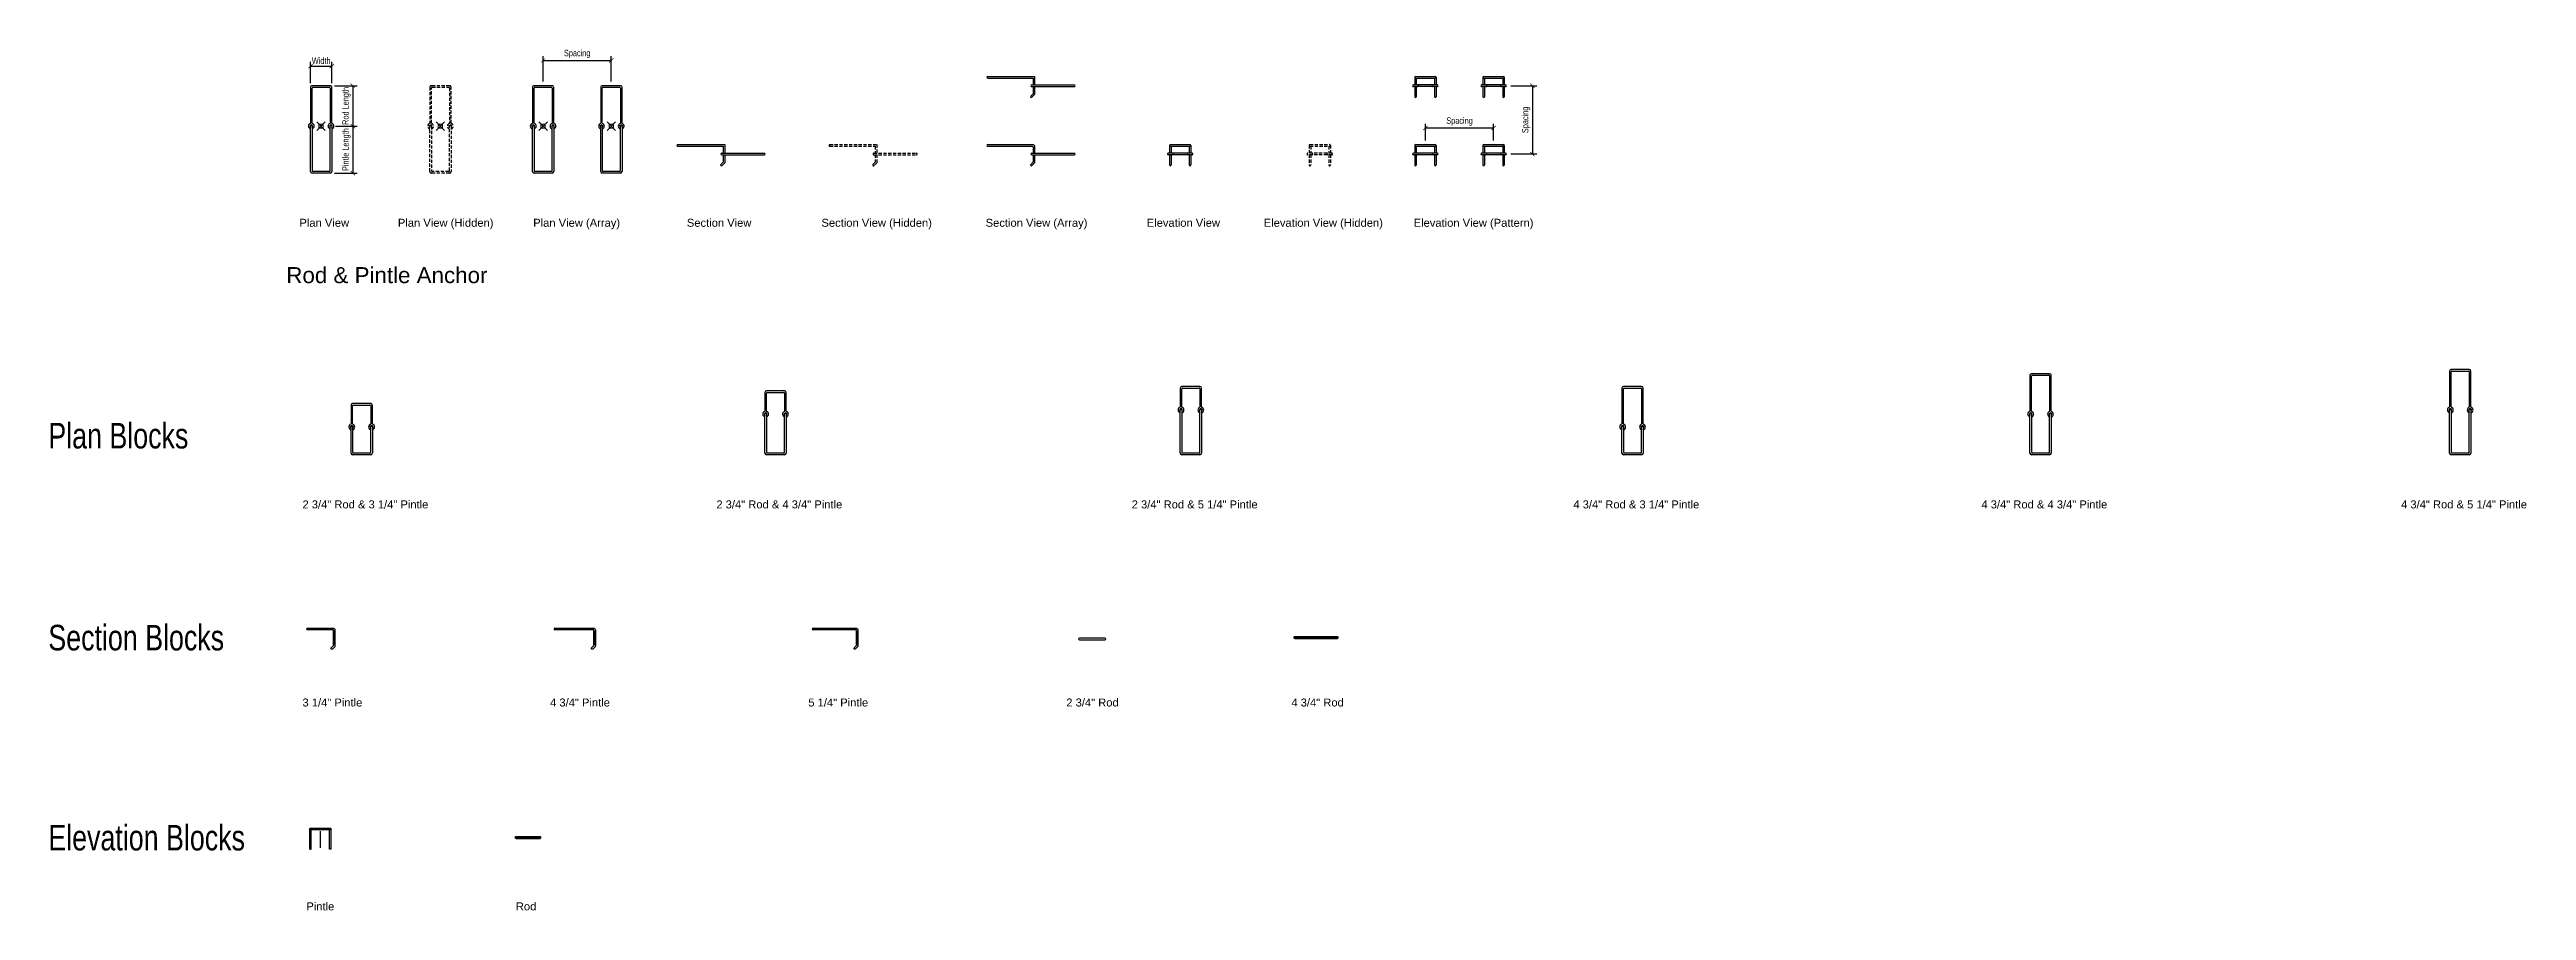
# Model space of a CAD drawing. Header units: inches. Extents: x -20 to 271, y -23 to 78.
import ezdxf
from ezdxf.enums import TextEntityAlignment as Align

# ---------------------------------------------------------------- set-up
doc = ezdxf.new("R2010")
doc.units = ezdxf.units.IN
doc.header["$LTSCALE"] = 48
doc.header["$MEASUREMENT"] = 0
doc.header["$PDMODE"] = 99
doc.header["$PDSIZE"] = 0.5
doc.linetypes.add('HIDDEN2', pattern=[0.1875, 0.125, -0.0625])
doc.layers.add('DIMLINE', color=211, linetype='Continuous', lineweight=18)
doc.layers.add('TITTXT', color=213, linetype='Continuous', lineweight=50)
doc.layers.add('FINE', color=70, linetype='Continuous')
doc.styles.add('Arch-Dim', font='arial.ttf', dxfattribs={"width": 0.75})
doc.styles.add('RomanS', font='romans.shx')
doc.dimstyles.new('Aec-Arch-I-96', dxfattribs={"dimscale": 96, "dimtxt": 0.09375, "dimasz": 0.0625, "dimexe": 0.0625, "dimexo": 0.0625, "dimgap": 0.03125, "dimtad": 1, "dimdec": 4, "dimzin": 3, "dimdsep": 46, "dimlunit": 4, "dimtxsty": 'Arch-Dim', "dimblk": 'ARCHTICK', "dimcen": 0.09375, "dimazin": 2, "dimtfac": 0.75, "dimtdec": 4, "dimtix": 1, "dimtmove": 2, "dimatfit": 2, "dimfxl": 1, "dimtolj": 1, "dimtzin": 0, "dimarcsym": 0})

msp = doc.modelspace()

# ---------------------------------------------------------------- texts
at = {"layer": 'DIMLINE', "style": 'Arch-Dim', "width": 0.75}
for s, p in [('Plan Blocks', (-20.04513, 31.45377)), ('Section Blocks', (-20.04513, 7.76489)), ('Elevation Blocks', (-20.04513, -15.70051))]:
    msp.add_text(s, height=3, dxfattribs=at).set_placement(p)

# ---------------------------------------------------------------- blocks, each defined once
blk = doc.blocks.new('Anno_Title_T2')
at = {"color": 0, "linetype": 'ByBlock', "lineweight": -2, "style": 'RomanS'}
blk.add_attdef('TITLE', (0, 0.5), '', height=1.25, dxfattribs=at)
blk.add_attdef('SCALE', text='', height=0.75, dxfattribs=at).set_placement((0, -0.5), align=Align.TOP_LEFT)
blk = doc.blocks.new('_ArchTick')
at = {"color": 0, "linetype": 'ByBlock', "const_width": 0.15}
blk.add_lwpolyline([(-0.5, -0.5), (0.5, 0.5)], dxfattribs=at)
blk = doc.blocks.new('*D16')
at = {"layer": 'Defpoints', "color": 0, "transparency": 16777216}
for p in [(13.01, 74.01), (13.11, 69.26), (15.66, 69.26)]:
    blk.add_point(p, dxfattribs=at)
at = {"layer": 'DIMLINE', "color": 8, "lineweight": -2, "transparency": 16777216}
for p, q in [((13.51, 74.01), (16.16, 74.01)), ((15.66, 74.01), (15.66, 69.26)), ((13.61, 69.26), (16.16, 69.26))]:
    blk.add_line(p, q, dxfattribs=at)
at = {"layer": 'DIMLINE', "color": 8, "lineweight": -2, "transparency": 16777216, "xscale": 0.5, "yscale": 0.5, "zscale": 0.5}
for p, rotation in [((15.66, 74.01), 90), ((15.66, 69.26), 270)]:
    blk.add_blockref('_ArchTick', p, dxfattribs=dict(at, rotation=rotation))
at = {"layer": 'DIMLINE', "color": 0, "transparency": 16777216, "insert": (14.92, 71.64), "char_height": 0.75, "attachment_point": 5, "rotation": 90, "style": 'Arch-Dim'}
blk.add_mtext('\\A1;Rod Length', dxfattribs=at)
blk = doc.blocks.new('_Open90')
at = {"color": 0, "linetype": 'ByBlock', "lineweight": -2}
for p, q in [((0, 0), (-1, 0)), ((-0.5, 0.5), (0, 0)), ((0, 0), (-0.5, -0.5))]:
    blk.add_line(p, q, dxfattribs=at)
blk = doc.blocks.new('*D17')
at = {"layer": 'Defpoints', "color": 0, "transparency": 16777216}
for p in [(13.11, 69.26), (13.01, 63.76), (15.66, 63.76)]:
    blk.add_point(p, dxfattribs=at)
at = {"layer": 'DIMLINE', "color": 8, "lineweight": -2, "transparency": 16777216}
for p, q in [((13.61, 69.26), (16.16, 69.26)), ((15.66, 69.26), (15.66, 63.76)), ((13.51, 63.76), (16.16, 63.76))]:
    blk.add_line(p, q, dxfattribs=at)
at = {"layer": 'DIMLINE', "color": 8, "lineweight": -2, "transparency": 16777216, "xscale": 0.5, "yscale": 0.5, "zscale": 0.5}
for p, rotation in [((15.66, 69.26), 90), ((15.66, 63.76), 270)]:
    blk.add_blockref('_ArchTick', p, dxfattribs=dict(at, rotation=rotation))
at = {"layer": 'DIMLINE', "color": 0, "transparency": 16777216, "insert": (14.92, 66.51), "char_height": 0.75, "attachment_point": 5, "rotation": 90, "style": 'Arch-Dim'}
blk.add_mtext('\\A1;Pintle Length', dxfattribs=at)
blk = doc.blocks.new('*D18')
at = {"layer": 'Defpoints', "color": 0, "transparency": 16777216}
for p in [(13.2, 76.31), (10.7, 73.82), (13.2, 73.82)]:
    blk.add_point(p, dxfattribs=at)
at = {"layer": 'DIMLINE', "color": 8, "lineweight": -2, "transparency": 16777216}
for p, q in [((10.7, 74.32), (10.7, 76.81)), ((10.7, 76.31), (13.2, 76.31)), ((13.2, 74.32), (13.2, 76.81))]:
    blk.add_line(p, q, dxfattribs=at)
at = {"layer": 'DIMLINE', "color": 8, "lineweight": -2, "transparency": 16777216, "xscale": 0.5, "yscale": 0.5, "zscale": 0.5, "rotation": 180}
blk.add_blockref('_ArchTick', (10.7, 76.31), dxfattribs=at)
at = {"layer": 'DIMLINE', "color": 8, "lineweight": -2, "transparency": 16777216, "xscale": 0.5, "yscale": 0.5, "zscale": 0.5}
blk.add_blockref('_ArchTick', (13.2, 76.31), dxfattribs=at)
at = {"layer": 'DIMLINE', "color": 0, "transparency": 16777216, "insert": (11.95, 76.94), "char_height": 0.75, "attachment_point": 5, "style": 'Arch-Dim'}
blk.add_mtext('\\A1;Width', dxfattribs=at)
blk = doc.blocks.new('*D19')
at = {"layer": 'Defpoints', "color": 0, "transparency": 16777216}
for p in [(45.97, 76.98), (37.97, 74.01), (45.97, 74.01)]:
    blk.add_point(p, dxfattribs=at)
at = {"layer": 'DIMLINE', "color": 8, "lineweight": -2, "transparency": 16777216}
for p, q in [((37.97, 74.51), (37.97, 77.48)), ((37.97, 76.98), (45.97, 76.98)), ((45.97, 74.51), (45.97, 77.48))]:
    blk.add_line(p, q, dxfattribs=at)
at = {"layer": 'DIMLINE', "color": 8, "lineweight": -2, "transparency": 16777216, "xscale": 0.5, "yscale": 0.5, "zscale": 0.5, "rotation": 180}
blk.add_blockref('_ArchTick', (37.97, 76.98), dxfattribs=at)
at = {"layer": 'DIMLINE', "color": 8, "lineweight": -2, "transparency": 16777216, "xscale": 0.5, "yscale": 0.5, "zscale": 0.5}
blk.add_blockref('_ArchTick', (45.97, 76.98), dxfattribs=at)
at = {"layer": 'DIMLINE', "color": 0, "transparency": 16777216, "insert": (41.97, 77.73), "char_height": 0.75, "attachment_point": 5, "style": 'Arch-Dim'}
blk.add_mtext('\\A1;Spacing', dxfattribs=at)
blk = doc.blocks.new('*D20')
at = {"layer": 'Defpoints', "color": 0, "transparency": 16777216}
for p in [(141.43, 67.09), (149.43, 69.05), (149.43, 67.09)]:
    blk.add_point(p, dxfattribs=at)
at = {"layer": 'DIMLINE', "color": 8, "lineweight": -2, "transparency": 16777216}
for p, q in [((141.43, 67.59), (141.43, 69.55)), ((141.43, 69.05), (149.43, 69.05)), ((149.43, 67.59), (149.43, 69.55))]:
    blk.add_line(p, q, dxfattribs=at)
at = {"layer": 'DIMLINE', "color": 8, "lineweight": -2, "transparency": 16777216, "xscale": 0.5, "yscale": 0.5, "zscale": 0.5, "rotation": 180}
blk.add_blockref('_ArchTick', (141.43, 69.05), dxfattribs=at)
at = {"layer": 'DIMLINE', "color": 8, "lineweight": -2, "transparency": 16777216, "xscale": 0.5, "yscale": 0.5, "zscale": 0.5}
blk.add_blockref('_ArchTick', (149.43, 69.05), dxfattribs=at)
at = {"layer": 'DIMLINE', "color": 0, "transparency": 16777216, "insert": (145.43, 69.8), "char_height": 0.75, "attachment_point": 5, "style": 'Arch-Dim'}
blk.add_mtext('\\A1;Spacing', dxfattribs=at)
blk = doc.blocks.new('*D21')
at = {"layer": 'Defpoints', "color": 0, "transparency": 16777216}
for p in [(150.93, 74), (150.93, 66), (153.98, 66)]:
    blk.add_point(p, dxfattribs=at)
at = {"layer": 'DIMLINE', "color": 8, "lineweight": -2, "transparency": 16777216}
for p, q in [((151.43, 74), (154.48, 74)), ((153.98, 74), (153.98, 66)), ((151.43, 66), (154.48, 66))]:
    blk.add_line(p, q, dxfattribs=at)
at = {"layer": 'DIMLINE', "color": 8, "lineweight": -2, "transparency": 16777216, "xscale": 0.5, "yscale": 0.5, "zscale": 0.5}
for p, rotation in [((153.98, 74), 90), ((153.98, 66), 270)]:
    blk.add_blockref('_ArchTick', p, dxfattribs=dict(at, rotation=rotation))
at = {"layer": 'DIMLINE', "color": 0, "transparency": 16777216, "insert": (153.24, 70), "char_height": 0.75, "attachment_point": 5, "rotation": 90, "style": 'Arch-Dim'}
blk.add_mtext('\\A1;Spacing', dxfattribs=at)
blk = doc.blocks.new('AecDtl_4.75Rod&3.25PintlePlan')
at = {"color": 0, "linetype": 'ByBlock', "lineweight": -2, "ltscale": 0.0625}
for p, q in [((-1.23, 4.56), (-1.23, 0.35)), ((1.08, 4.75), (-1.04, 4.75)), ((-1.04, 0.35), (-1.04, 4.47)), ((-0.95, 4.56), (0.99, 4.56)), ((1.08, 4.47), (1.08, 0.35)), ((1.27, 0.35), (1.27, 4.56)), ((-1.23, -3.06), (-1.23, 0)), ((-1.04, 0), (-1.04, -2.97)), ((1.08, -2.97), (1.08, 0)), ((1.27, 0), (1.27, -3.06)), ((1.08, -3.25), (-1.04, -3.25)), ((0.99, -3.06), (-0.95, -3.06))]:
    blk.add_line(p, q, dxfattribs=at)
for centre, radius, start, end in [((-1.04, 4.56), 0.188, 90, 180), ((-0.95, 4.47), 0.0938, 90, 180), ((0.99, 4.47), 0.0938, 0, 90), ((1.08, 4.56), 0.188, 360, 90), ((-1.14, 0), 0.344, 109.4712, 254.1734), ((-1.14, 0), 0.156, 306.8699, 233.1301), ((-1.26, 0.35), 0.0313, 289.4713, 0.0007), ((-1.14, 0), 0.0938, 0, 180), ((-1.01, 0.35), 0.0312, 179.9993, 250.5288), ((-1.14, 0), 0.344, 285.8266, 70.5288), ((1.18, 0), 0.344, 107.9808, 254.1733), ((1.18, 0), 0.156, 306.8699, 233.1301), ((1.05, 0.35), 0.0312, 289.4712, 0.0007), ((1.18, 0), 0.0938, 0, 180), ((1.3, 0.35), 0.0312, 179.9993, 250.5288), ((1.18, 0), 0.344, 285.8265, 70.5289), ((-1.04, -3.06), 0.188, 180, 270), ((-0.95, -2.97), 0.0938, 180, 270), ((0.99, -2.97), 0.0938, 270, 0), ((1.08, -3.06), 0.188, 270, 0)]:
    blk.add_arc(centre, radius, start, end, dxfattribs=at)
blk = doc.blocks.new('AecDtl_3.25PintleSection')
at = {"color": 0, "linetype": 'ByBlock', "lineweight": -2, "ltscale": 0.0625}
blk.add_lwpolyline([(-1.52, 0.19), (1.55, 0.19, -0.414214), (1.73, 0), (1.73, -1.89, -0.198912), (1.7, -1.98), (1.42, -2.26, -1), (1.29, -2.13), (1.53, -1.89, 0.198912), (1.55, -1.84), (1.55, -0.03, 0.414214), (1.52, 0), (-1.52, 0)], format="xyb", dxfattribs=at)
blk.add_arc((-1.52, 0.09), 0.0938, 90, 270, dxfattribs=at)
at = {"layer": 'Defpoints'}
blk.add_line((1.65, -0.07), (1.65, -1.77), dxfattribs=at)
blk = doc.blocks.new('AecDtl_RodElevation')
at = {"color": 0, "linetype": 'ByBlock', "lineweight": -2, "ltscale": 0.0625}
blk.add_lwpolyline([(-1.41, 0.19), (1.41, 0.19, -1), (1.41, 0), (-1.41, 0, -1)], format="xyb", close=True, dxfattribs=at)
for centre, start, end in [((-0.91, 0.09), 270, 90), ((0.91, 0.09), 90, 270)]:
    blk.add_arc(centre, 0.0938, start, end, dxfattribs=at)
at = {"layer": 'Defpoints'}
blk.add_lwpolyline([(-1.41, 0), (1.41, 0, 1), (1.41, 0.19), (-1.41, 0.19, 1)], format="xyb", close=True, dxfattribs=at)
blk = doc.blocks.new('AecDtl_2.75Rod&3.25PintlePlan')
at = {"color": 0, "linetype": 'ByBlock', "lineweight": -2, "ltscale": 0.0625}
for p, q in [((-1.23, 2.56), (-1.23, 0.35)), ((1.08, 2.75), (-1.04, 2.75)), ((-1.04, 0.35), (-1.04, 2.47)), ((-0.95, 2.56), (0.99, 2.56)), ((1.08, 2.47), (1.08, 0.35)), ((1.27, 0.35), (1.27, 2.56)), ((-1.23, -3.06), (-1.23, 0)), ((-1.04, 0), (-1.04, -2.97)), ((1.08, -2.97), (1.08, 0)), ((1.27, 0), (1.27, -3.06)), ((1.08, -3.25), (-1.04, -3.25)), ((0.99, -3.06), (-0.95, -3.06))]:
    blk.add_line(p, q, dxfattribs=at)
for centre, radius, start, end in [((-1.14, 0), 0.344, 109.4712, 254.1734), ((-1.14, 0), 0.156, 306.8699, 233.1301), ((-1.26, 0.35), 0.0313, 289.4713, 0.0007), ((-1.04, 2.56), 0.188, 90, 180), ((-1.14, 0), 0.0938, 0, 180), ((-0.95, 2.47), 0.0938, 90, 180), ((-1.01, 0.35), 0.0312, 179.9993, 250.5288), ((-1.14, 0), 0.344, 285.8266, 70.5288), ((1.18, 0), 0.344, 107.9808, 254.1733), ((0.99, 2.47), 0.0938, 0, 90), ((1.18, 0), 0.156, 306.8699, 233.1301), ((1.05, 0.35), 0.0312, 289.4712, 0.0007), ((1.08, 2.56), 0.188, 360, 90), ((1.18, 0), 0.0938, 0, 180), ((1.3, 0.35), 0.0312, 179.9993, 250.5288), ((1.18, 0), 0.344, 285.8265, 70.5289), ((-1.04, -3.06), 0.188, 180, 270), ((-0.95, -2.97), 0.0938, 180, 270), ((0.99, -2.97), 0.0938, 270, 0), ((1.08, -3.06), 0.188, 270, 0)]:
    blk.add_arc(centre, radius, start, end, dxfattribs=at)
blk = doc.blocks.new('AecDtl_2.75Rod&4.75PintlePlan')
at = {"color": 0, "linetype": 'ByBlock', "lineweight": -2, "ltscale": 0.0625}
for p, q in [((-1.23, 2.56), (-1.23, 0.35)), ((1.08, 2.75), (-1.04, 2.75)), ((-1.04, 0.35), (-1.04, 2.47)), ((-0.95, 2.56), (0.99, 2.56)), ((1.08, 2.47), (1.08, 0.35)), ((1.27, 0.35), (1.27, 2.56)), ((-1.23, -4.56), (-1.23, 0)), ((-1.04, 0), (-1.04, -4.47)), ((1.08, -4.47), (1.08, 0)), ((1.27, 0), (1.27, -4.56)), ((1.08, -4.75), (-1.04, -4.75)), ((0.99, -4.56), (-0.95, -4.56))]:
    blk.add_line(p, q, dxfattribs=at)
for centre, radius, start, end in [((-1.14, 0), 0.344, 109.4712, 254.1734), ((-1.14, 0), 0.156, 306.8699, 233.1301), ((-1.26, 0.35), 0.0313, 289.4713, 0.0007), ((-1.04, 2.56), 0.188, 90, 180), ((-1.14, 0), 0.0938, 0, 180), ((-0.95, 2.47), 0.0938, 90, 180), ((-1.01, 0.35), 0.0312, 179.9993, 250.5288), ((-1.14, 0), 0.344, 285.8266, 70.5288), ((1.18, 0), 0.344, 107.9808, 254.1733), ((0.99, 2.47), 0.0938, 0, 90), ((1.18, 0), 0.156, 306.8699, 233.1301), ((1.05, 0.35), 0.0312, 289.4712, 0.0007), ((1.08, 2.56), 0.188, 360, 90), ((1.18, 0), 0.0938, 0, 180), ((1.3, 0.35), 0.0312, 179.9993, 250.5288), ((1.18, 0), 0.344, 285.8265, 70.5289), ((-1.04, -4.56), 0.188, 180, 270), ((-0.95, -4.47), 0.0938, 180, 270), ((0.99, -4.47), 0.0938, 270, 0), ((1.08, -4.56), 0.188, 270, 0)]:
    blk.add_arc(centre, radius, start, end, dxfattribs=at)
blk = doc.blocks.new('AecDtl_4.75Rod&4.75PintlePlan')
at = {"color": 0, "linetype": 'ByBlock', "lineweight": -2, "ltscale": 0.0625}
for p, q in [((-1.23, 4.56), (-1.23, 0.35)), ((1.08, 4.75), (-1.04, 4.75)), ((-1.04, 0.35), (-1.04, 4.47)), ((-0.95, 4.56), (0.99, 4.56)), ((1.08, 4.47), (1.08, 0.35)), ((1.27, 0.35), (1.27, 4.56)), ((-1.23, -4.56), (-1.23, 0)), ((-1.04, 0), (-1.04, -4.47)), ((1.08, -4.47), (1.08, 0)), ((1.27, 0), (1.27, -4.56)), ((1.08, -4.75), (-1.04, -4.75)), ((0.99, -4.56), (-0.95, -4.56))]:
    blk.add_line(p, q, dxfattribs=at)
for centre, radius, start, end in [((-1.04, 4.56), 0.188, 90, 180), ((-0.95, 4.47), 0.0938, 90, 180), ((0.99, 4.47), 0.0938, 0, 90), ((1.08, 4.56), 0.188, 360, 90), ((-1.14, 0), 0.344, 109.4712, 254.1734), ((-1.14, 0), 0.156, 306.8699, 233.1301), ((-1.26, 0.35), 0.0313, 289.4713, 0.0007), ((-1.14, 0), 0.0938, 0, 180), ((-1.01, 0.35), 0.0312, 179.9993, 250.5288), ((-1.14, 0), 0.344, 285.8266, 70.5288), ((1.18, 0), 0.344, 107.9808, 254.1733), ((1.18, 0), 0.156, 306.8699, 233.1301), ((1.05, 0.35), 0.0312, 289.4712, 0.0007), ((1.18, 0), 0.0938, 0, 180), ((1.3, 0.35), 0.0312, 179.9993, 250.5288), ((1.18, 0), 0.344, 285.8265, 70.5289), ((-1.04, -4.56), 0.188, 180, 270), ((-0.95, -4.47), 0.0938, 180, 270), ((0.99, -4.47), 0.0938, 270, 0), ((1.08, -4.56), 0.188, 270, 0)]:
    blk.add_arc(centre, radius, start, end, dxfattribs=at)
blk = doc.blocks.new('AecDtl_4.75Rod&5.25PintlePlan')
at = {"color": 0, "linetype": 'ByBlock', "lineweight": -2, "ltscale": 0.0625}
for p, q in [((-1.23, 4.56), (-1.23, 0.35)), ((1.08, 4.75), (-1.04, 4.75)), ((-1.04, 0.35), (-1.04, 4.47)), ((-0.95, 4.56), (0.99, 4.56)), ((1.08, 4.47), (1.08, 0.35)), ((1.27, 0.35), (1.27, 4.56)), ((-1.23, -5.06), (-1.23, 0)), ((-1.04, 0), (-1.04, -4.97)), ((1.08, -4.97), (1.08, 0)), ((1.27, 0), (1.27, -5.06)), ((1.08, -5.25), (-1.04, -5.25)), ((0.99, -5.06), (-0.95, -5.06))]:
    blk.add_line(p, q, dxfattribs=at)
for centre, radius, start, end in [((-1.04, 4.56), 0.188, 90, 180), ((-0.95, 4.47), 0.0938, 90, 180), ((0.99, 4.47), 0.0938, 0, 90), ((1.08, 4.56), 0.188, 360, 90), ((-1.14, 0), 0.344, 109.4712, 254.1734), ((-1.14, 0), 0.156, 306.8699, 233.1301), ((-1.26, 0.35), 0.0313, 289.4713, 0.0007), ((-1.14, 0), 0.0938, 0, 180), ((-1.01, 0.35), 0.0312, 179.9993, 250.5288), ((-1.14, 0), 0.344, 285.8266, 70.5288), ((1.18, 0), 0.344, 107.9808, 254.1733), ((1.18, 0), 0.156, 306.8699, 233.1301), ((1.05, 0.35), 0.0312, 289.4712, 0.0007), ((1.18, 0), 0.0938, 0, 180), ((1.3, 0.35), 0.0312, 179.9993, 250.5288), ((1.18, 0), 0.344, 285.8265, 70.5289), ((-1.04, -5.06), 0.188, 180, 270), ((-0.95, -4.97), 0.0938, 180, 270), ((0.99, -4.97), 0.0938, 270, 0), ((1.08, -5.06), 0.188, 270, 0)]:
    blk.add_arc(centre, radius, start, end, dxfattribs=at)
blk = doc.blocks.new('AecDtl_4.75PintleSection')
at = {"color": 0, "linetype": 'ByBlock', "lineweight": -2, "ltscale": 0.0625}
blk.add_lwpolyline([(-2.27, 0.19), (2.3, 0.19, -0.414214), (2.48, 0), (2.48, -1.89, -0.198912), (2.45, -1.98), (2.17, -2.26, -1), (2.04, -2.13), (2.28, -1.89, 0.198912), (2.3, -1.84), (2.3, -0.03, 0.414214), (2.27, 0), (-2.27, 0)], format="xyb", dxfattribs=at)
blk.add_arc((-2.27, 0.09), 0.0938, 90, 270, dxfattribs=at)
at = {"layer": 'Defpoints'}
blk.add_line((2.39, -0.09), (2.39, -1.79), dxfattribs=at)
blk = doc.blocks.new('AecDtl_5.25PintleSection')
at = {"color": 0, "linetype": 'ByBlock', "lineweight": -2, "ltscale": 0.0625}
blk.add_lwpolyline([(-2.52, 0.19), (2.55, 0.19, -0.414214), (2.73, 0), (2.73, -1.89, -0.198912), (2.7, -1.98), (2.42, -2.26, -1), (2.29, -2.13), (2.53, -1.89, 0.198912), (2.55, -1.84), (2.55, -0.03, 0.414214), (2.52, 0), (-2.52, 0)], format="xyb", dxfattribs=at)
blk.add_arc((-2.52, 0.09), 0.0938, 90, 270, dxfattribs=at)
at = {"layer": 'Defpoints'}
blk.add_line((2.66, -0.11), (2.66, -1.8), dxfattribs=at)
blk = doc.blocks.new('AecDtl_PintleElevation')
at = {"color": 0, "linetype": 'ByBlock', "lineweight": -2, "ltscale": 0.0625}
blk.add_lwpolyline([(1.16, 0), (-1.16, 0, -1), (-1.16, 0.19), (1.16, 0.19, -1)], format="xyb", close=True, dxfattribs=at)
for points in [[(-1.25, 0.09), (-1.25, -1), (-1.25, -2.19, 1), (-1.06, -2.19), (-1.06, -1), (-1.06, 0)], [(1.25, 0.09), (1.25, -1), (1.25, -2.19, -1), (1.06, -2.19), (1.06, -1), (1.06, 0)]]:
    blk.add_lwpolyline(points, format="xyb", dxfattribs=at)
at = {"layer": 'Defpoints'}
blk.add_line((0, -0.14), (0, -2.12), dxfattribs=at)
blk = doc.blocks.new('AecDtl_2.75Rod&5.25PintlePlan')
at = {"color": 0, "linetype": 'ByBlock', "lineweight": -2, "ltscale": 0.0625}
for p, q in [((-1.23, 2.56), (-1.23, 0.35)), ((1.08, 2.75), (-1.04, 2.75)), ((-1.04, 0.35), (-1.04, 2.47)), ((-0.95, 2.56), (0.99, 2.56)), ((1.08, 2.47), (1.08, 0.35)), ((1.27, 0.35), (1.27, 2.56)), ((-1.23, -5.06), (-1.23, 0)), ((-1.04, 0), (-1.04, -4.97)), ((1.08, -4.97), (1.08, 0)), ((1.27, 0), (1.27, -5.06)), ((1.08, -5.25), (-1.04, -5.25)), ((0.99, -5.06), (-0.95, -5.06))]:
    blk.add_line(p, q, dxfattribs=at)
for centre, radius, start, end in [((-1.14, 0), 0.344, 109.4712, 254.1734), ((-1.14, 0), 0.156, 306.8699, 233.1301), ((-1.26, 0.35), 0.0313, 289.4713, 0.0007), ((-1.04, 2.56), 0.188, 90, 180), ((-1.14, 0), 0.0938, 0, 180), ((-0.95, 2.47), 0.0938, 90, 180), ((-1.01, 0.35), 0.0312, 179.9993, 250.5288), ((-1.14, 0), 0.344, 285.8266, 70.5288), ((1.18, 0), 0.344, 107.9808, 254.1733), ((0.99, 2.47), 0.0938, 0, 90), ((1.18, 0), 0.156, 306.8699, 233.1301), ((1.05, 0.35), 0.0312, 289.4712, 0.0007), ((1.08, 2.56), 0.188, 360, 90), ((1.18, 0), 0.0938, 0, 180), ((1.3, 0.35), 0.0312, 179.9993, 250.5288), ((1.18, 0), 0.344, 285.8265, 70.5289), ((-1.04, -5.06), 0.188, 180, 270), ((-0.95, -4.97), 0.0938, 180, 270), ((0.99, -4.97), 0.0938, 270, 0), ((1.08, -5.06), 0.188, 270, 0)]:
    blk.add_arc(centre, radius, start, end, dxfattribs=at)
blk = doc.blocks.new('AecDtl_4.75RodSection')
at = {"color": 0, "linetype": 'ByBlock', "lineweight": -2, "ltscale": 0.0625}
blk.add_lwpolyline([(4.84375, 0), (-0.15625, 0, -1), (-0.15625, 0.1875), (4.84375, 0.1875, -1)], format="xyb", close=True, dxfattribs=at)
at = {"layer": 'Defpoints'}
blk.add_lwpolyline([(-0.15625, 0), (4.84375, 0, 1), (4.84375, 0.1875), (-0.15625, 0.1875, 1)], format="xyb", close=True, dxfattribs=at)
blk = doc.blocks.new('AecDtl_2.75RodSection')
at = {"color": 0, "linetype": 'ByBlock', "lineweight": -2, "ltscale": 0.0625}
blk.add_lwpolyline([(-0.15625, 0), (2.84375, 0, 1), (2.84375, 0.1875), (-0.15625, 0.1875, 1)], format="xyb", close=True, dxfattribs=at)
at = {"layer": 'Defpoints'}
blk.add_lwpolyline([(-0.15625, 0), (2.84375, 0, 1), (2.84375, 0.1875), (-0.15625, 0.1875, 1)], format="xyb", close=True, dxfattribs=at)

# ---------------------------------------------------------------- dimensions: what is measured, and where the dimension line sits
at = {"layer": 'DIMLINE'}
for base, p1, p2, text, picture, middle in [((13.19935, 76.31224), (10.69935, 73.82414), (13.19935, 73.82414), 'Width', '*D18', (11.94935, 76.94338)), ((45.97366, 76.98491), (37.97366, 74.01164), (45.97366, 74.01164), 'Spacing', '*D19', (41.97366, 77.72655)), ((149.4279, 69.05494), (141.4279, 67.09395), (149.4279, 67.09395), 'Spacing', '*D20', (145.4279, 69.79659))]:
    dim = msp.add_linear_dim(base=base, p1=p1, p2=p2, text=text, dimstyle='Aec-Arch-I-96', override={"dimscale": 8, "dimclrd": 8, "dimclre": 8, "dimldrblk": 'Open90'}, dxfattribs=at)
    dim.commit()
    dim.dimension.update_dxf_attribs({"geometry": picture, "text_midpoint": middle})
for base, p1, p2, text, picture, middle in [((15.65597, 69.26164), (13.01185, 74.01164), (13.1056, 69.26164), 'Rod Length', '*D16', (14.92072, 71.63664)), ((153.98068, 66.0002), (150.9279, 74.0002), (150.9279, 66.0002), 'Spacing', '*D21', (153.23904, 70.0002)), ((15.65597, 63.76164), (13.1056, 69.26164), (13.01185, 63.76164), 'Pintle Length', '*D17', (14.92072, 66.51164))]:
    dim = msp.add_linear_dim(base=base, p1=p1, p2=p2, angle=90, text=text, dimstyle='Aec-Arch-I-96', override={"dimscale": 8, "dimclrd": 8, "dimclre": 8, "dimldrblk": 'Open90'}, dxfattribs=at)
    dim.commit()
    dim.dimension.update_dxf_attribs({"geometry": picture, "text_midpoint": middle})

# ---------------------------------------------------------------- linework, layer by layer
at = {"layer": 'DIMLINE'}
for p in [(11.93053, 69.26164), (25.91485, 69.26164), (37.97366, 69.26164), (45.97366, 69.26164)]:
    msp.add_point(p, dxfattribs=at)
at = {"layer": 'FINE'}
for p, q in [((10.69935, 73.82414), (10.69935, 69.61519)), ((13.01185, 74.01164), (10.88685, 74.01164)), ((10.88685, 69.61519), (10.88685, 73.73039)), ((10.9806, 73.82414), (12.9181, 73.82414)), ((13.01185, 73.73039), (13.01185, 69.6152)), ((13.19935, 69.61519), (13.19935, 73.82414)), ((36.72366, 73.82414), (36.72366, 69.61519)), ((39.03616, 74.01164), (36.91116, 74.01164)), ((36.91116, 69.61519), (36.91116, 73.73039)), ((37.00491, 73.82414), (38.94241, 73.82414)), ((39.03616, 73.73039), (39.03616, 69.6152)), ((39.22366, 69.61519), (39.22366, 73.82414)), ((44.72366, 73.82414), (44.72366, 69.61519)), ((47.03616, 74.01164), (44.91116, 74.01164)), ((44.91116, 69.61519), (44.91116, 73.73039)), ((45.00491, 73.82414), (46.94241, 73.82414)), ((47.03616, 73.73039), (47.03616, 69.6152)), ((47.22366, 69.61519), (47.22366, 73.82414)), ((10.69935, 63.94914), (10.69935, 69.26164)), ((10.88685, 69.26164), (10.88685, 64.04289)), ((13.01185, 64.04289), (13.01185, 69.26164)), ((13.19935, 69.26164), (13.19935, 63.94914)), ((36.72366, 63.94914), (36.72366, 69.26164)), ((36.91116, 69.26164), (36.91116, 64.04289)), ((39.03616, 64.04289), (39.03616, 69.26164)), ((39.22366, 69.26164), (39.22366, 63.94914)), ((44.72366, 63.94914), (44.72366, 69.26164)), ((44.91116, 69.26164), (44.91116, 64.04289)), ((47.03616, 64.04289), (47.03616, 69.26164)), ((47.22366, 69.26164), (47.22366, 63.94914)), ((12.9181, 63.94914), (10.9806, 63.94914)), ((38.94241, 63.94914), (37.00491, 63.94914)), ((46.94241, 63.94914), (45.00491, 63.94914)), ((13.01185, 63.76164), (10.88685, 63.76164)), ((39.03616, 63.76164), (36.91116, 63.76164)), ((47.03616, 63.76164), (44.91116, 63.76164))]:
    msp.add_line(p, q, dxfattribs=at)
at = {"layer": 'FINE', "linetype": 'HIDDEN2', "ltscale": 0.0625}
for p, q in [((24.68368, 73.82414), (24.68368, 69.61519)), ((26.99618, 74.01164), (24.87118, 74.01164)), ((24.87118, 69.61519), (24.87118, 73.73039)), ((24.96493, 73.82414), (26.90243, 73.82414)), ((26.99618, 73.73039), (26.99618, 69.6152)), ((27.18368, 69.61519), (27.18368, 73.82414)), ((24.68368, 63.94914), (24.68368, 69.26164)), ((24.87118, 69.26164), (24.87118, 64.04289)), ((26.99618, 64.04289), (26.99618, 69.26164)), ((27.18368, 69.26164), (27.18368, 63.94914)), ((26.90243, 63.94914), (24.96493, 63.94914)), ((26.99618, 63.76164), (24.87118, 63.76164))]:
    msp.add_line(p, q, dxfattribs=at)
at = {"layer": 'FINE'}
for points in [[(90.10844, 75.09395), (95.60844, 75.09395), (95.60844, 74.09395)], [(90.10844, 74.90645), (95.42094, 74.90645), (95.42094, 74.09395)], [(95.42094, 73.90645), (95.42094, 73.03903), (95.16114, 72.77923)], [(95.26469, 74.09395), (100.26469, 74.09395)], [(95.26469, 73.90645), (100.26469, 73.90645)], [(95.60844, 73.90645), (95.60844, 72.96137), (95.29372, 72.64665)], [(142.83415, 74.09395), (140.02165, 74.09395)], [(142.83415, 73.90645), (140.02165, 73.90645)], [(140.1779, 75.0002), (140.1779, 74.09395)], [(140.1779, 73.90645), (140.1779, 72.71294)], [(140.27165, 75.09395), (142.58415, 75.09395)], [(140.27165, 74.90645), (142.58415, 74.90645)], [(140.3654, 74.90645), (140.3654, 74.09395)], [(140.3654, 73.90645), (140.3654, 72.71294)], [(142.4904, 74.90645), (142.4904, 74.09395)], [(142.4904, 73.90645), (142.4904, 72.71294)], [(142.6779, 75.0002), (142.6779, 74.09395)], [(142.6779, 73.90645), (142.6779, 72.71294)], [(150.83415, 74.09395), (148.02165, 74.09395)], [(150.83415, 73.90645), (148.02165, 73.90645)], [(148.1779, 75.0002), (148.1779, 74.09395)], [(148.1779, 73.90645), (148.1779, 72.71294)], [(148.27165, 75.09395), (150.58415, 75.09395)], [(148.27165, 74.90645), (150.58415, 74.90645)], [(148.3654, 74.90645), (148.3654, 74.09395)], [(148.3654, 73.90645), (148.3654, 72.71294)], [(150.4904, 74.90645), (150.4904, 74.09395)], [(150.4904, 73.90645), (150.4904, 72.71294)], [(150.6779, 75.0002), (150.6779, 74.09395)], [(150.6779, 73.90645), (150.6779, 72.71294)], [(53.76448, 67.09395), (59.26448, 67.09395), (59.26448, 66.09395)], [(53.76448, 66.90645), (59.07698, 66.90645), (59.07698, 66.09395)], [(111.42581, 67.0002), (111.42581, 66.09395)], [(111.51956, 67.09395), (113.83206, 67.09395)], [(111.51956, 66.90645), (113.83206, 66.90645)], [(111.61331, 66.90645), (111.61331, 66.09395)], [(113.73831, 66.90645), (113.73831, 66.09395)], [(113.92581, 67.0002), (113.92581, 66.09395)], [(140.1779, 67.0002), (140.1779, 66.09395)], [(140.27165, 67.09395), (142.58415, 67.09395)], [(140.27165, 66.90645), (142.58415, 66.90645)], [(140.3654, 66.90645), (140.3654, 66.09395)], [(142.4904, 66.90645), (142.4904, 66.09395)], [(142.6779, 67.0002), (142.6779, 66.09395)], [(148.1779, 67.0002), (148.1779, 66.09395)], [(148.27165, 67.09395), (150.58415, 67.09395)], [(148.27165, 66.90645), (150.58415, 66.90645)], [(148.3654, 66.90645), (148.3654, 66.09395)], [(150.4904, 66.90645), (150.4904, 66.09395)], [(150.6779, 67.0002), (150.6779, 66.09395)], [(59.07698, 65.90645), (59.07698, 65.03903), (58.81718, 64.77923)], [(58.92073, 66.09395), (63.92073, 66.09395)], [(58.92073, 65.90645), (63.92073, 65.90645)], [(59.26448, 65.90645), (59.26448, 64.96137), (58.94976, 64.64665)], [(95.26469, 66.09395), (100.26469, 66.09395)], [(95.26469, 65.90645), (100.26469, 65.90645)], [(114.08206, 66.09395), (111.26956, 66.09395)], [(114.08206, 65.90645), (111.26956, 65.90645)], [(111.42581, 65.90645), (111.42581, 64.71294)], [(111.61331, 65.90645), (111.61331, 64.71294)], [(113.73831, 65.90645), (113.73831, 64.71294)], [(113.92581, 65.90645), (113.92581, 64.71294)], [(142.83415, 66.09395), (140.02165, 66.09395)], [(142.83415, 65.90645), (140.02165, 65.90645)], [(140.1779, 65.90645), (140.1779, 64.71294)], [(140.3654, 65.90645), (140.3654, 64.71294)], [(142.4904, 65.90645), (142.4904, 64.71294)], [(142.6779, 65.90645), (142.6779, 64.71294)], [(150.83415, 66.09395), (148.02165, 66.09395)], [(150.83415, 65.90645), (148.02165, 65.90645)], [(148.1779, 65.90645), (148.1779, 64.71294)], [(148.3654, 65.90645), (148.3654, 64.71294)], [(150.4904, 65.90645), (150.4904, 64.71294)], [(150.6779, 65.90645), (150.6779, 64.71294)]]:
    msp.add_lwpolyline(points, dxfattribs=at)
at = {"layer": 'FINE', "linetype": 'HIDDEN2', "ltscale": 0.0625}
for points in [[(71.5968, 67.09395), (77.0968, 67.09395), (77.0968, 66.09395)], [(71.5968, 66.90645), (76.9093, 66.90645), (76.9093, 66.09395)], [(127.79561, 67.0002), (127.79561, 66.09395)], [(127.88936, 67.09395), (130.20186, 67.09395)], [(127.88936, 66.90645), (130.20186, 66.90645)], [(127.98311, 66.90645), (127.98311, 66.09395)], [(130.10811, 66.90645), (130.10811, 66.09395)], [(130.29561, 67.0002), (130.29561, 66.09395)], [(76.9093, 65.90645), (76.9093, 65.03903), (76.6495, 64.77923)], [(76.75305, 66.09395), (81.75305, 66.09395)], [(76.75305, 65.90645), (81.75305, 65.90645)], [(77.0968, 65.90645), (77.0968, 64.96137), (76.78208, 64.64665)], [(130.45186, 66.09395), (127.63936, 66.09395)], [(130.45186, 65.90645), (127.63936, 65.90645)], [(127.79561, 65.90645), (127.79561, 64.71294)], [(127.98311, 65.90645), (127.98311, 64.71294)], [(130.10811, 65.90645), (130.10811, 64.71294)], [(130.29561, 65.90645), (130.29561, 64.71294)]]:
    msp.add_lwpolyline(points, dxfattribs=at)
at = {"layer": 'FINE'}
for points in [[(90.10844, 67.09395), (95.42094, 67.09395, -0.414213562), (95.60844, 66.90645), (95.60844, 66.09395)], [(90.10844, 66.90645), (95.32719, 66.90645, -0.414213562), (95.42094, 66.8127), (95.42094, 66.09395)], [(95.42094, 65.90645), (95.42094, 65.07786, -0.198912367), (95.39348, 65.01157), (95.16114, 64.77923)], [(95.60844, 65.90645), (95.60844, 65.03903, -0.198912367), (95.55352, 64.90645), (95.29372, 64.64665)]]:
    msp.add_lwpolyline(points, format="xyb", dxfattribs=at)
for centre, radius, start, end in [((10.88685, 73.82414), 0.1875, 90, 180.0000016), ((10.9806, 73.73039), 0.09375, 90, 179.9999983), ((12.9181, 73.73039), 0.09375, 0, 90), ((13.01185, 73.82414), 0.1875, 359.9999984, 90), ((36.91116, 73.82414), 0.1875, 90, 180.0000016), ((37.00491, 73.73039), 0.09375, 90, 179.9999983), ((38.94241, 73.73039), 0.09375, 0, 90), ((39.03616, 73.82414), 0.1875, 359.9999984, 90), ((44.91116, 73.82414), 0.1875, 90, 180.0000016), ((45.00491, 73.73039), 0.09375, 90, 179.9999983), ((46.94241, 73.73039), 0.09375, 0, 90), ((47.03616, 73.82414), 0.1875, 359.9999984, 90), ((90.10844, 75.0002), 0.09375, 90, 270), ((95.22743, 72.71294), 0.09375, 135, 315), ((95.26469, 74.0002), 0.09375, 90, 270), ((100.26469, 74.0002), 0.09375, 270, 90), ((140.02165, 74.0002), 0.09375, 90, 270), ((140.27165, 75.0002), 0.09375, 90, 270), ((140.27165, 72.71294), 0.09375, 180, 0), ((140.52165, 74.0002), 0.09375, 270, 90), ((142.33415, 74.0002), 0.09375, 90, 270), ((142.58415, 72.71294), 0.09375, 180, 0), ((142.58415, 75.0002), 0.09375, 270, 90), ((142.83415, 74.0002), 0.09375, 270, 90), ((148.02165, 74.0002), 0.09375, 90, 270), ((148.27165, 75.0002), 0.09375, 90, 270), ((148.27165, 72.71294), 0.09375, 180, 0), ((148.52165, 74.0002), 0.09375, 270, 90), ((150.33415, 74.0002), 0.09375, 90, 270), ((150.58415, 72.71294), 0.09375, 180, 0), ((150.58415, 75.0002), 0.09375, 270, 90), ((150.83415, 74.0002), 0.09375, 270, 90), ((10.7931, 69.26164), 0.34375, 109.4712025, 254.1733681), ((10.7931, 69.26164), 0.15625, 306.8698976, 233.1301024), ((10.6681, 69.61519), 0.03125, 289.4712865, 0.000714), ((10.7931, 69.26164), 0.09375, 0, 180), ((10.9181, 69.61519), 0.03125, 179.999286, 250.5288249), ((10.7931, 69.26164), 0.34375, 285.8266083, 70.5288115), ((13.1056, 69.26164), 0.34375, 107.9807845, 254.1732608), ((13.1056, 69.26164), 0.15625, 306.8698976, 233.1301024), ((12.9806, 69.61519), 0.03125, 289.4711751, 0.000714), ((13.1056, 69.26164), 0.09375, 0, 180), ((13.2306, 69.61519), 0.03125, 179.999286, 250.5288249), ((13.1056, 69.26164), 0.34375, 285.826501, 70.528921), ((36.81741, 69.26164), 0.34375, 109.4712025, 254.1733681), ((36.81741, 69.26164), 0.15625, 306.8698976, 233.1301024), ((36.69241, 69.61519), 0.03125, 289.4712865, 0.000714), ((36.81741, 69.26164), 0.09375, 0, 180), ((36.94241, 69.61519), 0.03125, 179.999286, 250.5288249), ((36.81741, 69.26164), 0.34375, 285.8266083, 70.5288115), ((39.12991, 69.26164), 0.34375, 107.9807845, 254.1732608), ((39.12991, 69.26164), 0.15625, 306.8698976, 233.1301024), ((39.00491, 69.61519), 0.03125, 289.4711751, 0.000714), ((39.12991, 69.26164), 0.09375, 0, 180), ((39.25491, 69.61519), 0.03125, 179.999286, 250.5288249), ((39.12991, 69.26164), 0.34375, 285.826501, 70.528921), ((44.81741, 69.26164), 0.34375, 109.4712025, 254.1733681), ((44.81741, 69.26164), 0.15625, 306.8698976, 233.1301024), ((44.69241, 69.61519), 0.03125, 289.4712865, 0.000714), ((44.81741, 69.26164), 0.09375, 0, 180), ((44.94241, 69.61519), 0.03125, 179.999286, 250.5288249), ((44.81741, 69.26164), 0.34375, 285.8266083, 70.5288115), ((47.12991, 69.26164), 0.34375, 107.9807845, 254.1732608), ((47.12991, 69.26164), 0.15625, 306.8698976, 233.1301024), ((47.00491, 69.61519), 0.03125, 289.4711751, 0.000714), ((47.12991, 69.26164), 0.09375, 0, 180), ((47.25491, 69.61519), 0.03125, 179.999286, 250.5288249), ((47.12991, 69.26164), 0.34375, 285.826501, 70.528921), ((53.76448, 67.0002), 0.09375, 90, 270), ((90.10844, 67.0002), 0.09375, 90, 270), ((111.51956, 67.0002), 0.09375, 90, 270), ((113.83206, 67.0002), 0.09375, 270, 90), ((140.27165, 67.0002), 0.09375, 90, 270), ((142.58415, 67.0002), 0.09375, 270, 90), ((148.27165, 67.0002), 0.09375, 90, 270), ((150.58415, 67.0002), 0.09375, 270, 90), ((10.88685, 63.94914), 0.1875, 180, 270), ((10.9806, 64.04289), 0.09375, 180, 270), ((12.9181, 64.04289), 0.09375, 270, 0), ((13.01185, 63.94914), 0.1875, 270, 0), ((36.91116, 63.94914), 0.1875, 180, 270), ((37.00491, 64.04289), 0.09375, 180, 270), ((38.94241, 64.04289), 0.09375, 270, 0), ((39.03616, 63.94914), 0.1875, 270, 0), ((44.91116, 63.94914), 0.1875, 180, 270), ((45.00491, 64.04289), 0.09375, 180, 270), ((46.94241, 64.04289), 0.09375, 270, 0), ((47.03616, 63.94914), 0.1875, 270, 0), ((58.88347, 64.71294), 0.09375, 135, 315), ((58.92073, 66.0002), 0.09375, 90, 270), ((63.92073, 66.0002), 0.09375, 270, 90), ((95.22743, 64.71294), 0.09375, 135, 315), ((95.26469, 66.0002), 0.09375, 90, 270), ((100.26469, 66.0002), 0.09375, 270, 90), ((111.26956, 66.0002), 0.09375, 90, 270), ((111.51956, 64.71294), 0.09375, 180, 0), ((111.76956, 66.0002), 0.09375, 270, 90), ((113.58206, 66.0002), 0.09375, 90, 270), ((113.83206, 64.71294), 0.09375, 180, 0), ((114.08206, 66.0002), 0.09375, 270, 90), ((140.02165, 66.0002), 0.09375, 90, 270), ((140.27165, 64.71294), 0.09375, 180, 0), ((140.52165, 66.0002), 0.09375, 270, 90), ((142.33415, 66.0002), 0.09375, 90, 270), ((142.58415, 64.71294), 0.09375, 180, 0), ((142.83415, 66.0002), 0.09375, 270, 90), ((148.02165, 66.0002), 0.09375, 90, 270), ((148.27165, 64.71294), 0.09375, 180, 0), ((148.52165, 66.0002), 0.09375, 270, 90), ((150.33415, 66.0002), 0.09375, 90, 270), ((150.58415, 64.71294), 0.09375, 180, 0), ((150.83415, 66.0002), 0.09375, 270, 90)]:
    msp.add_arc(centre, radius, start, end, dxfattribs=at)
at = {"layer": 'FINE', "linetype": 'HIDDEN2', "ltscale": 0.0625}
for centre, radius, start, end in [((24.87118, 73.82414), 0.1875, 90, 180.0000016), ((24.96493, 73.73039), 0.09375, 90, 179.9999983), ((26.90243, 73.73039), 0.09375, 0, 90), ((26.99618, 73.82414), 0.1875, 359.9999984, 90), ((24.77743, 69.26164), 0.34375, 109.4712025, 254.1733681), ((24.77743, 69.26164), 0.15625, 306.8698976, 233.1301024), ((24.65243, 69.61519), 0.03125, 289.4712865, 0.000714), ((24.77743, 69.26164), 0.09375, 0, 180), ((24.90243, 69.61519), 0.03125, 179.999286, 250.5288249), ((24.77743, 69.26164), 0.34375, 285.8266083, 70.5288115), ((27.08993, 69.26164), 0.34375, 107.9807845, 254.1732608), ((27.08993, 69.26164), 0.15625, 306.8698976, 233.1301024), ((26.96493, 69.61519), 0.03125, 289.4711751, 0.000714), ((27.08993, 69.26164), 0.09375, 0, 180), ((27.21493, 69.61519), 0.03125, 179.999286, 250.5288249), ((27.08993, 69.26164), 0.34375, 285.826501, 70.528921), ((71.5968, 67.0002), 0.09375, 90, 270), ((127.88936, 67.0002), 0.09375, 90, 270), ((130.20186, 67.0002), 0.09375, 270, 90), ((24.87118, 63.94914), 0.1875, 180, 270), ((24.96493, 64.04289), 0.09375, 180, 270), ((26.90243, 64.04289), 0.09375, 270, 0), ((26.99618, 63.94914), 0.1875, 270, 0), ((76.71579, 64.71294), 0.09375, 135, 315), ((76.75305, 66.0002), 0.09375, 90, 270), ((81.75305, 66.0002), 0.09375, 270, 90), ((127.63936, 66.0002), 0.09375, 90, 270), ((127.88936, 64.71294), 0.09375, 180, 0), ((128.13936, 66.0002), 0.09375, 270, 90), ((129.95186, 66.0002), 0.09375, 90, 270), ((130.20186, 64.71294), 0.09375, 180, 0), ((130.45186, 66.0002), 0.09375, 270, 90)]:
    msp.add_arc(centre, radius, start, end, dxfattribs=at)

# ---------------------------------------------------------------- block references
for name, p in [('AecDtl_4.75Rod&5.25PintlePlan', (262.75629, 35.97556)), ('AecDtl_2.75Rod&4.75PintlePlan', (65.21106, 35.47556)), ('AecDtl_2.75Rod&5.25PintlePlan', (113.91379, 35.97556)), ('AecDtl_4.75Rod&3.25PintlePlan', (165.7033, 33.97556)), ('AecDtl_4.75Rod&4.75PintlePlan', (213.54859, 35.47556)), ('AecDtl_2.75Rod&3.25PintlePlan', (16.67982, 33.97556)), ('AecDtl_3.25PintleSection', (11.83884, 10.18148)), ('AecDtl_4.75PintleSection', (41.62112, 10.18148)), ('AecDtl_5.25PintleSection', (72.15216, 10.18148)), ('AecDtl_2.75RodSection', (101.02077, 9.01951)), ('AecDtl_4.75RodSection', (126.26823, 9.18148)), ('AecDtl_PintleElevation', (11.84642, -13.28392)), ('AecDtl_RodElevation', (36.20433, -14.28392))]:
    msp.add_blockref(name, p)
at = {"layer": 'TITTXT'}
ref = msp.add_blockref('Anno_Title_T2', (9.4007, 57.08629), dxfattribs=dict(at, xscale=0.75, yscale=0.75, zscale=0.75))
ref.add_attrib('TITLE', 'Plan View', (9.4007, 57.46129), dxfattribs={"layer": '0', "color": 0, "linetype": 'ByBlock', "lineweight": -2, "height": 0.9375, "style": 'Arch-Dim'})
ref = msp.add_blockref('Anno_Title_T2', (20.94372, 57.08629), dxfattribs=dict(at, xscale=0.75, yscale=0.75, zscale=0.75))
ref.add_attrib('TITLE', 'Plan View (Hidden)', (20.94372, 57.46129), dxfattribs={"layer": '0', "color": 0, "linetype": 'ByBlock', "lineweight": -2, "height": 0.9375, "style": 'Arch-Dim'})
ref = msp.add_blockref('Anno_Title_T2', (36.8143, 57.08629), dxfattribs=dict(at, xscale=0.75, yscale=0.75, zscale=0.75))
ref.add_attrib('TITLE', 'Plan View (Array)', (36.8143, 57.46129), dxfattribs={"layer": '0', "color": 0, "linetype": 'ByBlock', "lineweight": -2, "height": 0.9375, "style": 'Arch-Dim'})
ref = msp.add_blockref('Anno_Title_T2', (54.82888, 57.08629), dxfattribs=dict(at, xscale=0.75, yscale=0.75, zscale=0.75))
ref.add_attrib('TITLE', 'Section View', (54.82888, 57.46129), dxfattribs={"layer": '0', "color": 0, "linetype": 'ByBlock', "lineweight": -2, "height": 0.9375, "style": 'Arch-Dim'})
ref = msp.add_blockref('Anno_Title_T2', (70.61098, 57.08629), dxfattribs=dict(at, xscale=0.75, yscale=0.75, zscale=0.75))
ref.add_attrib('TITLE', 'Section View (Hidden)', (70.61098, 57.46129), dxfattribs={"layer": '0', "color": 0, "linetype": 'ByBlock', "lineweight": -2, "height": 0.9375, "style": 'Arch-Dim'})
ref = msp.add_blockref('Anno_Title_T2', (89.86582, 57.08629), dxfattribs=dict(at, xscale=0.75, yscale=0.75, zscale=0.75))
ref.add_attrib('TITLE', 'Section View (Array)', (89.86582, 57.46129), dxfattribs={"layer": '0', "color": 0, "linetype": 'ByBlock', "lineweight": -2, "height": 0.9375, "style": 'Arch-Dim'})
ref = msp.add_blockref('Anno_Title_T2', (108.75457, 57.08629), dxfattribs=dict(at, xscale=0.75, yscale=0.75, zscale=0.75))
ref.add_attrib('TITLE', 'Elevation View', (108.75457, 57.46129), dxfattribs={"layer": '0', "color": 0, "linetype": 'ByBlock', "lineweight": -2, "height": 0.9375, "style": 'Arch-Dim'})
ref = msp.add_blockref('Anno_Title_T2', (122.47309, 57.08629), dxfattribs=dict(at, xscale=0.75, yscale=0.75, zscale=0.75))
ref.add_attrib('TITLE', 'Elevation View (Hidden)', (122.47309, 57.46129), dxfattribs={"layer": '0', "color": 0, "linetype": 'ByBlock', "lineweight": -2, "height": 0.9375, "style": 'Arch-Dim'})
ref = msp.add_blockref('Anno_Title_T2', (140.05184, 57.08629), dxfattribs=dict(at, xscale=0.75, yscale=0.75, zscale=0.75))
ref.add_attrib('TITLE', 'Elevation View (Pattern)', (140.05184, 57.46129), dxfattribs={"layer": '0', "color": 0, "linetype": 'ByBlock', "lineweight": -2, "height": 0.9375, "style": 'Arch-Dim'})
ref = msp.add_blockref('Anno_Title_T2', (7.8612, 50.09996), dxfattribs=dict(at, xscale=1.5, yscale=1.5, zscale=1.5))
ref.add_attrib('TITLE', 'Rod & Pintle Anchor', (7.8612, 50.84996), dxfattribs={"layer": '0', "color": 0, "linetype": 'ByBlock', "lineweight": -2, "height": 1.875, "style": 'Arch-Dim'})
ref = msp.add_blockref('Anno_Title_T2', (9.75835, 24.05021), dxfattribs=dict(at, xscale=0.75, yscale=0.75, zscale=0.75))
ref.add_attrib('TITLE', '2 3/4" Rod & 3 1/4" Pintle', (9.75835, 24.42521), dxfattribs={"layer": '0', "color": 0, "linetype": 'ByBlock', "lineweight": -2, "height": 0.9375, "style": 'Arch-Dim'})
ref = msp.add_blockref('Anno_Title_T2', (58.28959, 24.05021), dxfattribs=dict(at, xscale=0.75, yscale=0.75, zscale=0.75))
ref.add_attrib('TITLE', '2 3/4" Rod & 4 3/4" Pintle', (58.28959, 24.42521), dxfattribs={"layer": '0', "color": 0, "linetype": 'ByBlock', "lineweight": -2, "height": 0.9375, "style": 'Arch-Dim'})
ref = msp.add_blockref('Anno_Title_T2', (106.99231, 24.05021), dxfattribs=dict(at, xscale=0.75, yscale=0.75, zscale=0.75))
ref.add_attrib('TITLE', '2 3/4" Rod & 5 1/4" Pintle', (106.99231, 24.42521), dxfattribs={"layer": '0', "color": 0, "linetype": 'ByBlock', "lineweight": -2, "height": 0.9375, "style": 'Arch-Dim'})
ref = msp.add_blockref('Anno_Title_T2', (158.78183, 24.05021), dxfattribs=dict(at, xscale=0.75, yscale=0.75, zscale=0.75))
ref.add_attrib('TITLE', '4 3/4" Rod & 3 1/4" Pintle', (158.78183, 24.42521), dxfattribs={"layer": '0', "color": 0, "linetype": 'ByBlock', "lineweight": -2, "height": 0.9375, "style": 'Arch-Dim'})
ref = msp.add_blockref('Anno_Title_T2', (206.62712, 24.05021), dxfattribs=dict(at, xscale=0.75, yscale=0.75, zscale=0.75))
ref.add_attrib('TITLE', '4 3/4" Rod & 4 3/4" Pintle', (206.62712, 24.42521), dxfattribs={"layer": '0', "color": 0, "linetype": 'ByBlock', "lineweight": -2, "height": 0.9375, "style": 'Arch-Dim'})
ref = msp.add_blockref('Anno_Title_T2', (255.83482, 24.05021), dxfattribs=dict(at, xscale=0.75, yscale=0.75, zscale=0.75))
ref.add_attrib('TITLE', '4 3/4" Rod & 5 1/4" Pintle', (255.83482, 24.42521), dxfattribs={"layer": '0', "color": 0, "linetype": 'ByBlock', "lineweight": -2, "height": 0.9375, "style": 'Arch-Dim'})
ref = msp.add_blockref('Anno_Title_T2', (9.75835, 0.81176), dxfattribs=dict(at, xscale=0.75, yscale=0.75, zscale=0.75))
ref.add_attrib('TITLE', '3 1/4" Pintle', (9.75835, 1.18676), dxfattribs={"layer": '0', "color": 0, "linetype": 'ByBlock', "lineweight": -2, "height": 0.9375, "style": 'Arch-Dim'})
ref = msp.add_blockref('Anno_Title_T2', (38.79063, 0.81176), dxfattribs=dict(at, xscale=0.75, yscale=0.75, zscale=0.75))
ref.add_attrib('TITLE', '4 3/4" Pintle', (38.79063, 1.18676), dxfattribs={"layer": '0', "color": 0, "linetype": 'ByBlock', "lineweight": -2, "height": 0.9375, "style": 'Arch-Dim'})
ref = msp.add_blockref('Anno_Title_T2', (69.07167, 0.81176), dxfattribs=dict(at, xscale=0.75, yscale=0.75, zscale=0.75))
ref.add_attrib('TITLE', '5 1/4" Pintle', (69.07167, 1.18676), dxfattribs={"layer": '0', "color": 0, "linetype": 'ByBlock', "lineweight": -2, "height": 0.9375, "style": 'Arch-Dim'})
ref = msp.add_blockref('Anno_Title_T2', (99.3221, 0.81176), dxfattribs=dict(at, xscale=0.75, yscale=0.75, zscale=0.75))
ref.add_attrib('TITLE', '2 3/4" Rod', (99.3221, 1.18676), dxfattribs={"layer": '0', "color": 0, "linetype": 'ByBlock', "lineweight": -2, "height": 0.9375, "style": 'Arch-Dim'})
ref = msp.add_blockref('Anno_Title_T2', (125.71543, 0.81176), dxfattribs=dict(at, xscale=0.75, yscale=0.75, zscale=0.75))
ref.add_attrib('TITLE', '4 3/4" Rod', (125.71543, 1.18676), dxfattribs={"layer": '0', "color": 0, "linetype": 'ByBlock', "lineweight": -2, "height": 0.9375, "style": 'Arch-Dim'})
ref = msp.add_blockref('Anno_Title_T2', (10.21219, -23.10407), dxfattribs=dict(at, xscale=0.75, yscale=0.75, zscale=0.75))
ref.add_attrib('TITLE', 'Pintle', (10.21219, -22.72907), dxfattribs={"layer": '0', "color": 0, "linetype": 'ByBlock', "lineweight": -2, "height": 0.9375, "style": 'Arch-Dim'})
ref = msp.add_blockref('Anno_Title_T2', (34.77752, -23.10407), dxfattribs=dict(at, xscale=0.75, yscale=0.75, zscale=0.75))
ref.add_attrib('TITLE', 'Rod', (34.77752, -22.72907), dxfattribs={"layer": '0', "color": 0, "linetype": 'ByBlock', "lineweight": -2, "height": 0.9375, "style": 'Arch-Dim'})

msp.set_redraw_order([(e.dxf.handle, doc.entitydb.next_handle()) for e in msp.query("TEXT MTEXT ATTDEF DIMENSION ARC_DIMENSION")])  # texts and dimensions are drawn at this point

doc.saveas('drawing.dxf')
